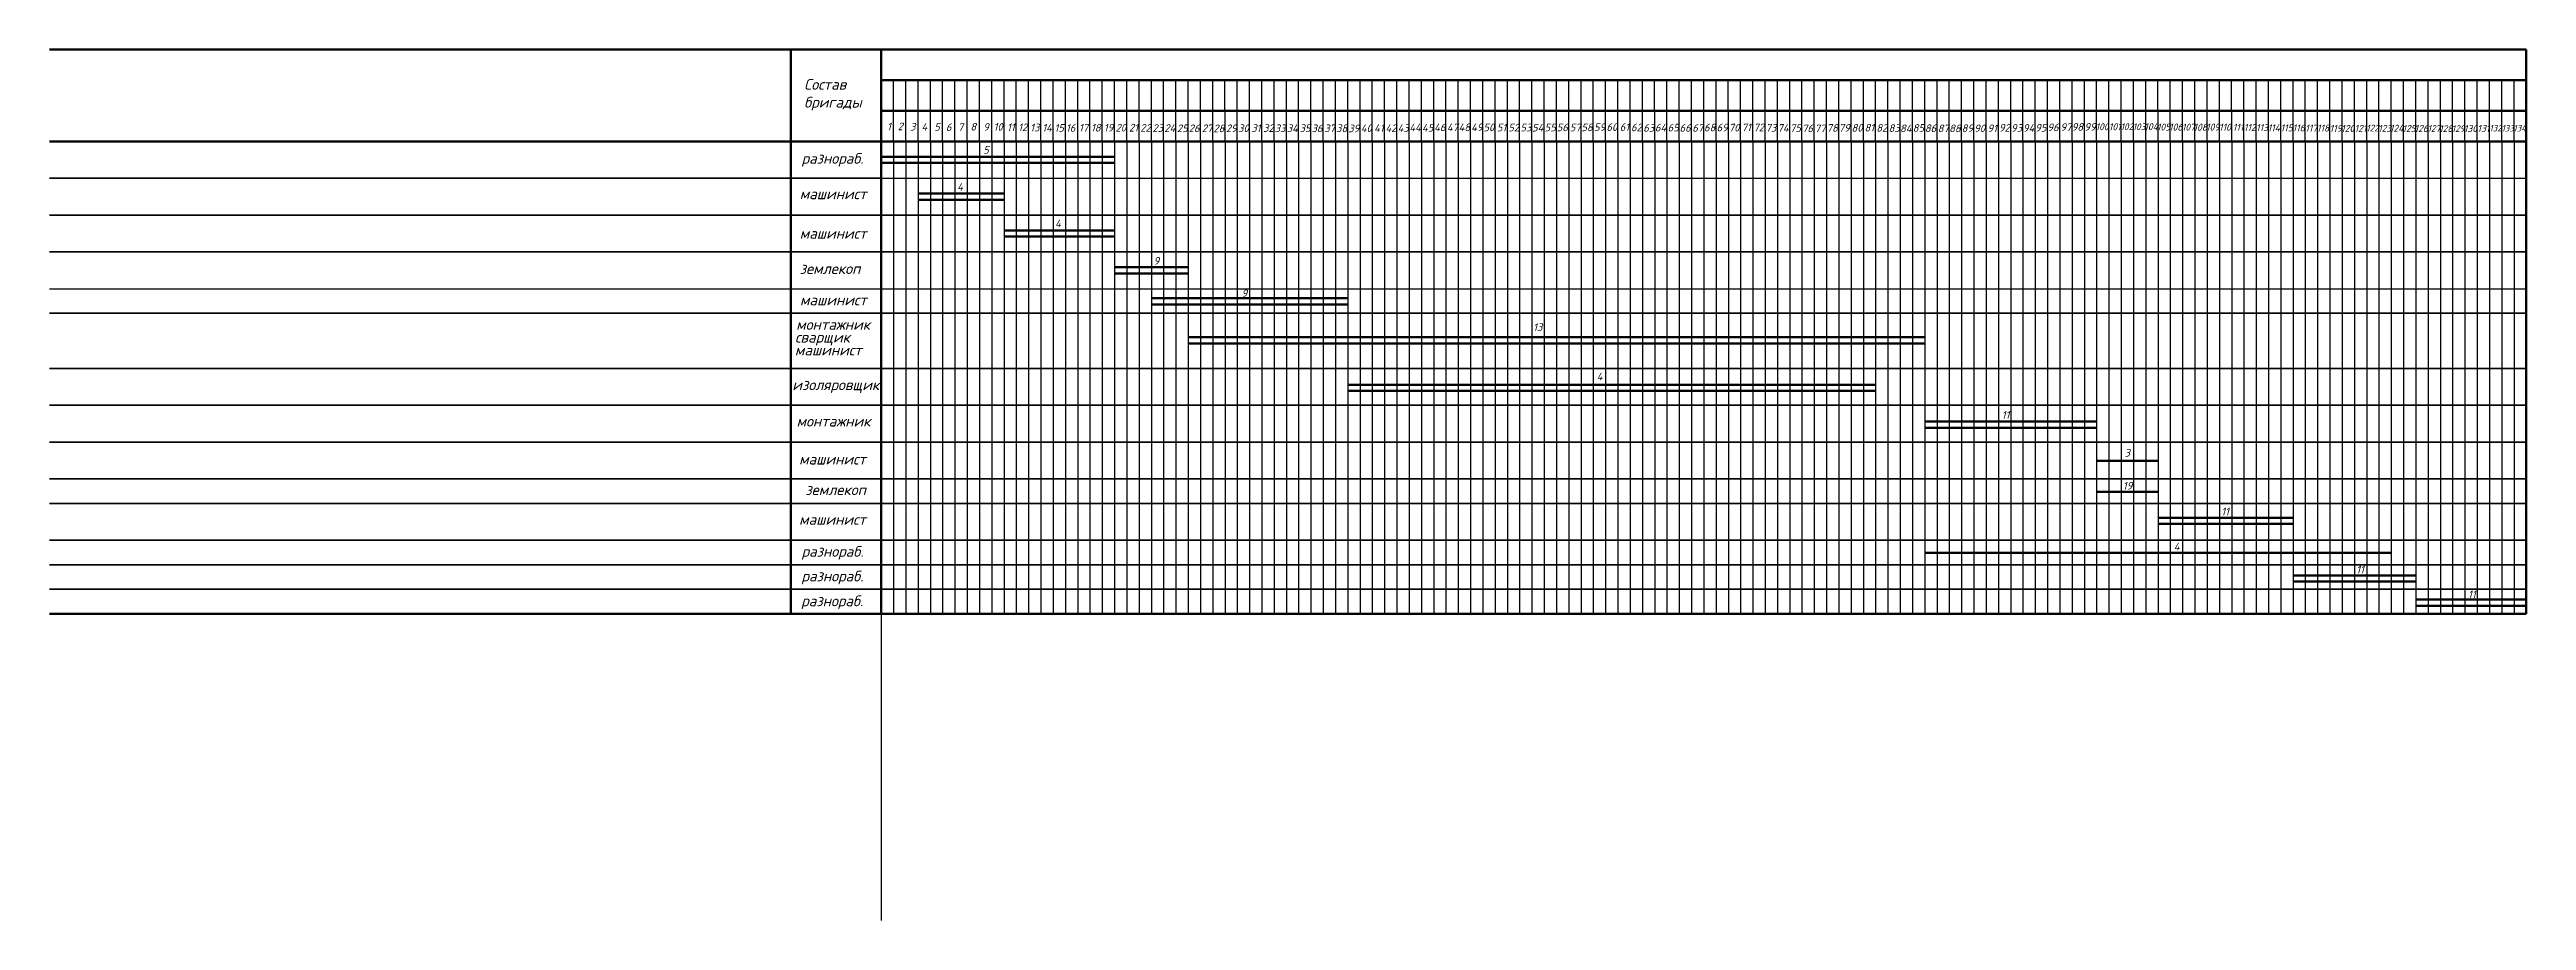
# Model space of a CAD drawing. Header units: millimetres. Extents: x 27137 to 30937, y -4667 to -569.
# Drawn here: x 27137 to 27944, y -3196 to -2912 of the extents above; entities that cross this region are included whole.
import ezdxf

# ---------------------------------------------------------------- set-up
doc = ezdxf.new("R2010")
doc.units = ezdxf.units.MM
doc.header["$LTSCALE"] = 0.4
doc.layers.add('кварталыИнфо', color=7, linetype='Continuous')
doc.styles.add('iso', font='isocpeui.ttf', dxfattribs={"height": 3.5})
doc.styles.get("Standard").update_dxf_attribs({"font": 'isocpeui.ttf', "height": 2.5})
doc.styles.add('текстовый', font='isocpeui.ttf', dxfattribs={"height": 5})

msp = doc.modelspace()

# ---------------------------------------------------------------- texts
at = {"insert": (27382.522, -2921.6414), "char_height": 3.5, "attachment_point": 1, "style": 'iso'}
msp.add_mtext_dynamic_manual_height_columns('Состав бригады', width=28.127507, gutter_width=17.5, heights=[0], dxfattribs=at)
at = {"char_height": 3.5, "attachment_point": 1}
for s, insert in [('{\\fISOCPEUR|b0|i1|c204|p34;разнораб.}', (27381.6842, -2945.7774)), ('{\\fISOCPEUR|b0|i1|c204|p34;машинист}', (27381.0824, -2957.3472)), ('{\\fISOCPEUR|b0|i1|c204|p34;машинист}', (27381.0824, -2970.2239)), ('{\\fISOCPEUR|b0|i1|c204|p34;землекоп}', (27381.0824, -2981.728)), ('{\\fISOCPEUR|b0|i1|c204|p34;машинист}', (27381.1636, -2991.9418)), ('{\\fISOCPEUR|b0|i1|c204|p34;монтажник}', (27379.9222, -2999.9374)), ('{\\fISOCPEUR|b0|i1|c204|p34;машинист}', (27379.495, -3008.2877)), ('{\\fISOCPEUR|b0|i1|c204|p34;сварщик}', (27379.5758, -3004.0932)), ('{\\fISOCPEUR|b0|i1|c204|p34;изоляровщик}', (27378.6614, -3019.6054)), ('{\\fISOCPEUR|b0|i1|c204|p34;монтажник}', (27380.0542, -3031.4724)), ('{\\fISOCPEUR|b0|i1|c204|p34;машинист}', (27380.8807, -3043.8635)), ('{\\fISOCPEUR|b0|i1|c204|p34;землекоп}', (27382.9036, -3053.8333)), ('{\\fISOCPEUR|b0|i1|c204|p34;машинист}', (27380.8807, -3063.5155)), ('{\\fISOCPEUR|b0|i1|c204|p34;разнораб.}', (27381.6874, -3073.9175)), ('{\\fISOCPEUR|b0|i1|c204|p34;разнораб.}', (27381.6467, -3081.9586)), ('{\\fISOCPEUR|b0|i1|c204|p34;разнораб.}', (27381.5648, -3090.069))]:
    msp.add_mtext_dynamic_manual_height_columns(s, width=80.986059, gutter_width=12.5, heights=[0], dxfattribs=dict(at, insert=insert))
at = {"layer": 'кварталыИнфо', "ltscale": 0.12, "attachment_point": 3, "style": 'текстовый'}
for s, insert, char_height, width in [('{\\fISOCPEUR|b0|i1|c204|p34;1', (27410.7974, -2935.9082), 2.5, 5), ('2', (27414.707, -2935.8478), 2.5, 5), ('{\\fISOCPEUR|b0|i1|c204|p34;3', (27418.799, -2935.9676), 2.5, 5), ('4', (27422.6495, -2935.9676), 2.5, 5), ('{\\fISOCPEUR|b0|i1|c204|p34;5', (27426.7415, -2936.0279), 2.5, 5), ('6', (27430.5312, -2936.1477), 2.5, 5), ('{\\fISOCPEUR|b0|i1|c204|p34;7', (27434.3818, -2936.0873), 2.5, 5), ('8', (27438.5918, -2935.9676), 2.5, 5), ('{\\fISOCPEUR|b0|i1|c204|p34;9', (27442.7264, -2936.0435), 2.5, 5), ('10', (27447.2238, -2935.9954), 2.5, 5), ('{\\fISOCPEUR|b0|i1|c204|p34;11', (27451.1183, -2936.1257), 2.5, 5), ('12', (27455.2195, -2936.1502), 2.5, 5), ('{\\fISOCPEUR|b0|i1|c204|p34;13', (27459.2026, -2936.221), 2.5, 5), ('14', (27463.243, -2936.2918), 2.5, 5), ('{\\fISOCPEUR|b0|i1|c204|p34;15', (27467.1546, -2936.3626), 2.5, 5), ('16', (27470.8998, -2936.3626), 2.5, 5), ('{\\fISOCPEUR|b0|i1|c204|p34;17', (27475.0797, -2936.2918), 2.5, 5), ('18', (27479.1343, -2936.2918), 2.5, 5), ('{\\fISOCPEUR|b0|i1|c204|p34;19', (27483.2541, -2936.2839), 2.5, 5), ('20', (27487.4154, -2936.2839), 2.5, 5), ('{\\fISOCPEUR|b0|i1|c204|p34;21', (27491.3269, -2936.2717), 2.5, 5), ('22', (27495.4514, -2936.3127), 2.5, 5), ('{\\fISOCPEUR|b0|i1|c204|p34;23', (27499.4738, -2936.3932), 2.5, 5), ('24', (27503.4641, -2936.4054), 2.5, 5), ('{\\fISOCPEUR|b0|i1|c204|p34;25', (27507.5152, -2936.4788), 2.5, 5), ('26', (27511.3588, -2936.4727), 2.5, 5), ('{\\fISOCPEUR|b0|i1|c204|p34;27', (27515.5405, -2936.4666), 2.5, 5), ('28', (27519.4574, -2936.5024), 2.5, 5), ('{\\fISOCPEUR|b0|i1|c204|p34;29', (27523.487, -2936.464), 2.5, 5), ('30', (27527.3986, -2936.464), 2.5, 5), ('{\\fISOCPEUR|b0|i1|c204|p34;31', (27531.2333, -2936.4255), 2.5, 5), ('32', (27535.5307, -2936.3905), 2.5, 5), ('{\\fISOCPEUR|b0|i1|c204|p34;33', (27539.3569, -2936.4841), 2.5, 5), ('34', (27543.4349, -2936.4587), 2.5, 5), ('{\\fISOCPEUR|b0|i1|c204|p34;35', (27547.5146, -2936.4587), 2.5, 5), ('36', (27551.4208, -2936.4841), 2.5, 5), ('{\\fISOCPEUR|b0|i1|c204|p34;37', (27555.5005, -2936.4841), 2.5, 5), ('38', (27559.5122, -2936.4351), 2.5, 5), ('{\\fISOCPEUR|b0|i1|c204|p34;39', (27563.4184, -2936.5085), 2.5, 5), ('40', (27567.5017, -2936.4351), 2.5, 5), ('{\\fISOCPEUR|b0|i1|c204|p34;41', (27571.3642, -2936.3966), 2.5, 5), ('42', (27575.5341, -2936.4019), 2.5, 5), ('{\\fISOCPEUR|b0|i1|c204|p34;43', (27579.5351, -2936.4019), 2.5, 5), ('44', (27583.461, -2936.2157), 2.5, 5), ('{\\fISOCPEUR|b0|i1|c204|p34;45', (27587.5443, -2936.3093), 2.5, 5), ('46', (27591.5024, -2936.1545), 2.5, 5), ('{\\fISOCPEUR|b0|i1|c204|p34;47', (27595.5946, -2936.1642), 2.5, 5), ('48', (27599.5205, -2936.1449), 2.5, 5), ('{\\fISOCPEUR|b0|i1|c204|p34;49', (27603.5726, -2936.137), 2.5, 5), ('50', (27607.3759, -2936.1825), 2.5, 5), ('{\\fISOCPEUR|b0|i1|c204|p34;51', (27611.2892, -2936.2149), 2.5, 5), ('52', (27615.4798, -2936.2463), 2.5, 5), ('{\\fISOCPEUR|b0|i1|c204|p34;53', (27619.4737, -2936.2463), 2.5, 5), ('54', (27623.3906, -2936.2787), 2.5, 5), ('{\\fISOCPEUR|b0|i1|c204|p34;55', (27627.4417, -2936.1982), 2.5, 5), ('56', (27631.3676, -2936.1703), 2.5, 5), ('{\\fISOCPEUR|b0|i1|c204|p34;57', (27635.5457, -2936.2114), 2.5, 5), ('58', (27639.4787, -2936.1703), 2.5, 5), ('{\\fISOCPEUR|b0|i1|c204|p34;59', (27643.5334, -2936.1292), 2.5, 5), ('60', (27647.4664, -2936.0881), 2.5, 5), ('{\\fISOCPEUR|b0|i1|c204|p34;61', (27651.328, -2936.0636), 2.5, 5), ('62', (27655.4631, -2936.1825), 2.5, 5), ('{\\fISOCPEUR|b0|i1|c204|p34;63', (27659.5052, -2936.3495), 2.5, 5), ('64', (27663.424, -2936.2655), 2.5, 5), ('{\\fISOCPEUR|b0|i1|c204|p34;65', (27667.5091, -2936.2655), 2.5, 5), ('66', (27671.3849, -2936.3495), 2.5, 5), ('{\\fISOCPEUR|b0|i1|c204|p34;67', (27675.4807, -2936.3495), 2.5, 5), ('68', (27679.4405, -2936.2245), 2.5, 5), ('{\\fISOCPEUR|b0|i1|c204|p34;69', (27683.488, -2936.2245), 2.5, 5), ('70', (27687.2834, -2936.2664), 2.5, 5), ('{\\fISOCPEUR|b0|i1|c204|p34;71', (27690.9928, -2936.1834), 2.5, 5), ('72', (27695.2854, -2936.1834), 2.5, 5), ('{\\fISOCPEUR|b0|i1|c204|p34;73', (27699.2882, -2936.3084), 2.5, 5), ('74', (27703.3041, -2936.3704), 2.5, 5), ('{\\fISOCPEUR|b0|i1|c204|p34;75', (27707.3063, -2936.408), 2.5, 5), ('76', (27711.2376, -2936.4919), 2.5, 5), ('{\\fISOCPEUR|b0|i1|c204|p34;77', (27715.3351, -2936.4919), 2.5, 5), ('78', (27719.3487, -2936.3661), 2.5, 5), ('{\\fISOCPEUR|b0|i1|c204|p34;79', (27723.237, -2936.3241), 2.5, 5), ('80', (27727.3883, -2936.325), 2.5, 5), ('{\\fISOCPEUR|b0|i1|c204|p34;81', (27731.1514, -2936.2839), 2.5, 5), ('82', (27735.466, -2936.3162), 2.5, 5), ('{\\fISOCPEUR|b0|i1|c204|p34;83', (27739.5004, -2936.4089), 2.5, 5), ('84', (27743.3637, -2936.4928), 2.5, 5), ('{\\fISOCPEUR|b0|i1|c204|p34;85', (27747.4344, -2936.3669), 2.5, 5), ('86', (27751.3818, -2936.4508), 2.5, 5), ('{\\fISOCPEUR|b0|i1|c204|p34;87', (27755.508, -2936.4937), 2.5, 5), ('88', (27759.3713, -2936.4937), 2.5, 5), ('{\\fISOCPEUR|b0|i1|c204|p34;89', (27763.4027, -2936.4517), 2.5, 5), ('90', (27767.3071, -2936.4937), 2.5, 5), ('{\\fISOCPEUR|b0|i1|c204|p34;91', (27771.1776, -2936.4937), 2.5, 5), ('92', (27775.3771, -2936.2839), 2.5, 5), ('{\\fISOCPEUR|b0|i1|c204|p34;93', (27779.3656, -2936.3678), 2.5, 5), ('94', (27783.3612, -2936.3678), 2.5, 5), ('{\\fISOCPEUR|b0|i1|c204|p34;95', (27787.2979, -2936.2909), 2.5, 5), ('96', (27791.272, -2936.1563), 2.5, 5), ('{\\fISOCPEUR|b0|i1|c204|p34;97', (27795.4483, -2936.089), 2.5, 5), ('98', (27799.2454, -2936.0409), 2.5, 5), ('{\\fISOCPEUR|b0|i1|c204|p34;99', (27803.3458, -2935.9963), 2.5, 5), ('100', (27807.6079, -2936.0573), 2.3, 4.6), ('{\\fISOCPEUR|b0|i1|c204|p34;101', (27811.506, -2936.0706), 2.3, 4.6), ('102', (27815.5696, -2936.0995), 2.185, 4.37), ('{\\fISOCPEUR|b0|i1|c204|p34;103', (27819.5438, -2936.1388), 2.185, 4.37), ('104', (27823.6494, -2936.0483), 2.3, 4.6), ('{\\fISOCPEUR|b0|i1|c204|p34;105', (27827.6295, -2936.1893), 2.254, 4.508), ('106', (27831.635, -2936.1816), 2.3, 4.6), ('{\\fISOCPEUR|b0|i1|c204|p34;107', (27835.671, -2936.2314), 2.231, 4.462), ('108', (27839.6841, -2936.219), 2.3, 4.6), ('{\\fISOCPEUR|b0|i1|c204|p34;109', (27843.7144, -2936.1921), 2.3, 4.6), ('110', (27847.4167, -2936.2382), 2.3, 4.6), ('{\\fISOCPEUR|b0|i1|c204|p34;111', (27851.4633, -2936.2499), 2.3, 4.6), ('112', (27855.5079, -2936.281), 2.3, 4.6), ('{\\fISOCPEUR|b0|i1|c204|p34;113', (27859.5162, -2936.3518), 2.3, 4.6), ('114', (27863.4201, -2936.4344), 2.3, 4.6), ('{\\fISOCPEUR|b0|i1|c204|p34;115', (27867.5588, -2936.4571), 2.3, 4.6), ('116', (27871.4704, -2936.4688), 2.3, 4.6), ('{\\fISOCPEUR|b0|i1|c204|p34;117', (27875.5518, -2936.5129), 2.3, 4.6), ('118', (27879.4761, -2936.4948), 2.3, 4.6), ('{\\fISOCPEUR|b0|i1|c204|p34;119', (27883.5676, -2936.6206), 2.3, 4.6), ('120', (27887.6279, -2936.607), 2.3, 4.6), ('{\\fISOCPEUR|b0|i1|c204|p34;121', (27891.548, -2936.6051), 2.3, 4.6), ('122', (27895.6362, -2936.5507), 2.208, 4.416), ('{\\fISOCPEUR|b0|i1|c204|p34;123', (27899.6077, -2936.6207), 2.208, 4.416), ('124', (27903.6387, -2936.5706), 2.3, 4.6), ('{\\fISOCPEUR|b0|i1|c204|p34;125', (27907.5971, -2936.6757), 2.231, 4.462), ('126', (27911.6337, -2936.6188), 2.3, 4.6), ('{\\fISOCPEUR|b0|i1|c204|p34;127', (27915.6433, -2936.675), 2.208, 4.416), ('128', (27919.6255, -2936.714), 2.231, 4.462), ('{\\fISOCPEUR|b0|i1|c204|p34;129', (27923.5896, -2936.7153), 2.208, 4.416), ('130', (27927.6395, -2936.6675), 2.3, 4.6), ('13{\\fISOCPEUR|b0|i1|c204|p34;1}', (27931.6383, -2936.6049), 2.3, 4.6), ('13{\\fISOCPEUR|b0|i1|c204|p34;2}', (27935.6163, -2936.6256), 2.111611, 4.223222), ('13{\\fISOCPEUR|b0|i1|c204|p34;3}', (27939.6298, -2936.6561), 2.10736, 4.214721), ('13{\\fISOCPEUR|b0|i1|c204|p34;4}', (27943.6163, -2936.6183), 2.143717, 4.287434), ('{\\fISOCPEUR|b0|i1|c204|p34;5', (27442.7089, -2943.5113), 2.5, 5), ('4', (27434.2653, -2955.5379), 2.5, 5), ('4', (27466.1788, -2967.4855), 2.5, 5), ('{\\fISOCPEUR|b0|i1|c204|p34;9', (27498.2218, -2979.6867), 2.5, 5), ('{\\fISOCPEUR|b0|i1|c204|p34;9', (27526.8882, -2990.2658), 2.5, 5), ('{\\fISOCPEUR|b0|i1|c204|p34;13', (27623.0765, -3001.3187), 2.5, 5), ('4', (27642.6154, -3017.4154), 2.5, 5), ('{\\fISOCPEUR|b0|i1|c204|p34;11', (27775.2385, -3029.9249), 2.5, 5), ('{\\fISOCPEUR|b0|i1|c204|p34;3', (27814.5038, -3042.2834), 2.5, 5), ('{\\fISOCPEUR|b0|i1|c204|p34;19}', (27815.2934, -3053.0243), 2.5, 5), ('{\\fISOCPEUR|b0|i1|c204|p34;11', (27846.7933, -3061.4167), 2.5, 5), ('{\\fISOCPEUR|b0|i1|c204|p34;4}', (27830.6914, -3072.8806), 2.5, 5), ('{\\fISOCPEUR|b0|i1|c204|p34;11', (27890.7627, -3080.3478), 2.5, 5), ('{\\fISOCPEUR|b0|i1|c204|p34;11', (27927.1727, -3088.4342), 2.5, 5)]:
    msp.add_mtext(s, dxfattribs=dict(at, insert=insert, char_height=char_height, width=width))

# ---------------------------------------------------------------- blocks, each defined once
blk = doc.blocks.new('*U587')
at = {"layer": 'кварталыИнфо', "ltscale": 0.12}
for p, q in [((4, 10), (0, 10)), ((4, 0), (4, 10))]:
    blk.add_line(p, q, dxfattribs=at)
blk = doc.blocks.new('*U588')
at = {"layer": 'кварталыИнфо', "color": 0, "linetype": 'ByBlock', "lineweight": -2, "transparency": 16777216}
for p in [(27407.66, -2942.03), (27411.66, -2942.03), (27415.66, -2942.03), (27419.66, -2942.03), (27423.66, -2942.03), (27427.66, -2942.03), (27431.66, -2942.03), (27435.66, -2942.03), (27439.66, -2942.03), (27443.66, -2942.03), (27447.66, -2942.03), (27451.66, -2942.03), (27455.66, -2942.03), (27459.66, -2942.03), (27463.66, -2942.03), (27467.66, -2942.03), (27471.66, -2942.03), (27475.66, -2942.03), (27479.66, -2942.03), (27483.66, -2942.03), (27487.66, -2942.03), (27491.66, -2942.03), (27495.66, -2942.03), (27499.66, -2942.03), (27503.66, -2942.03), (27507.66, -2942.03), (27511.66, -2942.03), (27515.66, -2942.03), (27519.66, -2942.03), (27523.66, -2942.03), (27527.66, -2942.03), (27531.66, -2942.03), (27535.66, -2942.03), (27539.66, -2942.03), (27543.66, -2942.03), (27547.66, -2942.03), (27551.66, -2942.03), (27555.66, -2942.03), (27559.66, -2942.03), (27563.66, -2942.03), (27567.66, -2942.03), (27571.66, -2942.03), (27575.66, -2942.03), (27579.66, -2942.03), (27583.66, -2942.03), (27587.66, -2942.03), (27591.66, -2942.03), (27595.66, -2942.03), (27599.66, -2942.03), (27603.66, -2942.03), (27607.66, -2942.03), (27611.66, -2942.03), (27615.66, -2942.03), (27619.66, -2942.03), (27623.66, -2942.03), (27627.66, -2942.03), (27631.66, -2942.03), (27635.66, -2942.03), (27639.66, -2942.03), (27643.66, -2942.03), (27647.66, -2942.03), (27651.66, -2942.03), (27655.66, -2942.03), (27659.66, -2942.03), (27663.66, -2942.03), (27667.66, -2942.03), (27671.66, -2942.03), (27675.66, -2942.03), (27679.66, -2942.03), (27683.66, -2942.03), (27687.66, -2942.03), (27691.66, -2942.03), (27695.66, -2942.03), (27699.66, -2942.03), (27703.66, -2942.03), (27707.66, -2942.03), (27711.66, -2942.03), (27715.66, -2942.03), (27719.66, -2942.03), (27723.66, -2942.03), (27727.66, -2942.03), (27731.66, -2942.03), (27735.66, -2942.03), (27739.66, -2942.03), (27743.66, -2942.03), (27747.66, -2942.03), (27751.66, -2942.03), (27755.66, -2942.03), (27759.66, -2942.03), (27763.66, -2942.03), (27767.66, -2942.03), (27771.66, -2942.03), (27775.66, -2942.03), (27779.66, -2942.03), (27783.66, -2942.03), (27787.66, -2942.03), (27791.66, -2942.03), (27795.66, -2942.03), (27799.66, -2942.03), (27803.66, -2942.03), (27807.66, -2942.03), (27811.66, -2942.03), (27815.66, -2942.03), (27819.66, -2942.03), (27823.66, -2942.03), (27827.66, -2942.03), (27831.66, -2942.03), (27835.66, -2942.03), (27839.66, -2942.03), (27843.66, -2942.03), (27847.66, -2942.03), (27851.66, -2942.03), (27855.66, -2942.03), (27859.66, -2942.03), (27863.66, -2942.03), (27867.66, -2942.03), (27871.66, -2942.03), (27875.66, -2942.03), (27879.66, -2942.03), (27883.66, -2942.03), (27887.66, -2942.03), (27891.66, -2942.03), (27895.66, -2942.03), (27899.66, -2942.03), (27903.66, -2942.03), (27907.66, -2942.03), (27911.66, -2942.03), (27915.66, -2942.03), (27919.66, -2942.03), (27923.66, -2942.03)]:
    blk.add_blockref('*U587', p, dxfattribs=at)
blk = doc.blocks.new('*U591')
at = {"layer": 'кварталыИнфо', "ltscale": 0.12}
for p, q in [((4, 10), (0, 10)), ((4, 0), (4, 10))]:
    blk.add_line(p, q, dxfattribs=at)
blk = doc.blocks.new('*U592')
at = {"layer": 'кварталыИнфо', "color": 0, "linetype": 'ByBlock', "lineweight": -2, "transparency": 16777216}
for p in [(1150.61, 5818.35), (1154.61, 5818.35), (1158.61, 5818.35), (1162.61, 5818.35), (1166.61, 5818.35), (1170.61, 5818.35), (1174.61, 5818.35), (1178.61, 5818.35), (1182.61, 5818.35), (1186.61, 5818.35), (1190.61, 5818.35), (1194.61, 5818.35), (1198.61, 5818.35), (1202.61, 5818.35), (1206.61, 5818.35), (1210.61, 5818.35), (1214.61, 5818.35), (1218.61, 5818.35), (1222.61, 5818.35), (1226.61, 5818.35), (1230.61, 5818.35), (1234.61, 5818.35), (1238.61, 5818.35), (1242.61, 5818.35), (1246.61, 5818.35), (1250.61, 5818.35), (1254.61, 5818.35), (1258.61, 5818.35), (1262.61, 5818.35), (1266.61, 5818.35), (1270.61, 5818.35), (1274.61, 5818.35), (1278.61, 5818.35), (1282.61, 5818.35), (1286.61, 5818.35), (1290.61, 5818.35), (1294.61, 5818.35), (1298.61, 5818.35), (1302.61, 5818.35), (1306.61, 5818.35), (1310.61, 5818.35), (1314.61, 5818.35), (1318.61, 5818.35), (1322.61, 5818.35), (1326.61, 5818.35), (1330.61, 5818.35), (1334.61, 5818.35), (1338.61, 5818.35), (1342.61, 5818.35), (1346.61, 5818.35), (1350.61, 5818.35), (1354.61, 5818.35), (1358.61, 5818.35), (1362.61, 5818.35), (1366.61, 5818.35), (1370.61, 5818.35), (1374.61, 5818.35), (1378.61, 5818.35), (1382.61, 5818.35), (1386.61, 5818.35), (1390.61, 5818.35), (1394.61, 5818.35), (1398.61, 5818.35), (1402.61, 5818.35), (1406.61, 5818.35), (1410.61, 5818.35), (1414.61, 5818.35), (1418.61, 5818.35), (1422.61, 5818.35), (1426.61, 5818.35), (1430.61, 5818.35), (1434.61, 5818.35), (1438.61, 5818.35), (1442.61, 5818.35), (1446.61, 5818.35), (1450.61, 5818.35), (1454.61, 5818.35), (1458.61, 5818.35), (1462.61, 5818.35), (1466.61, 5818.35), (1470.61, 5818.35), (1474.61, 5818.35), (1478.61, 5818.35), (1482.61, 5818.35), (1486.61, 5818.35), (1490.61, 5818.35), (1494.61, 5818.35), (1498.61, 5818.35), (1502.61, 5818.35), (1506.61, 5818.35), (1510.61, 5818.35), (1514.61, 5818.35), (1518.61, 5818.35), (1522.61, 5818.35), (1526.61, 5818.35), (1530.61, 5818.35), (1534.61, 5818.35), (1538.61, 5818.35), (1542.61, 5818.35), (1546.61, 5818.35), (1550.61, 5818.35), (1554.61, 5818.35), (1558.61, 5818.35), (1562.61, 5818.35), (1566.61, 5818.35), (1570.61, 5818.35), (1574.61, 5818.35), (1578.61, 5818.35), (1582.61, 5818.35), (1586.61, 5818.35), (1590.61, 5818.35), (1594.61, 5818.35), (1598.61, 5818.35), (1602.61, 5818.35), (1606.61, 5818.35), (1610.61, 5818.35), (1614.61, 5818.35), (1618.61, 5818.35), (1622.61, 5818.35), (1626.61, 5818.35), (1630.61, 5818.35), (1634.61, 5818.35), (1638.61, 5818.35), (1642.61, 5818.35), (1646.61, 5818.35), (1650.61, 5818.35), (1654.61, 5818.35), (1658.61, 5818.35), (1662.61, 5818.35), (1666.61, 5818.35)]:
    blk.add_blockref('*U591', p, dxfattribs=at)
blk = doc.blocks.new('*U589')
at = {"layer": 'кварталыИнфо', "ltscale": 0.12}
blk.add_line((4, 0), (4, -154), dxfattribs=at)
blk = doc.blocks.new('*U590')
at = {"layer": 'кварталыИнфо', "color": 0, "linetype": 'ByBlock', "lineweight": -2, "transparency": 16777216}
for p in [(27407.66, -2942.03), (27411.66, -2942.03), (27415.66, -2942.03), (27419.66, -2942.03), (27423.66, -2942.03), (27427.66, -2942.03), (27431.66, -2942.03), (27435.66, -2942.03), (27439.66, -2942.03), (27443.66, -2942.03), (27447.66, -2942.03), (27451.66, -2942.03), (27455.66, -2942.03), (27459.66, -2942.03), (27463.66, -2942.03), (27467.66, -2942.03), (27471.66, -2942.03), (27475.66, -2942.03), (27479.66, -2942.03), (27483.66, -2942.03), (27487.66, -2942.03), (27491.66, -2942.03), (27495.66, -2942.03), (27499.66, -2942.03), (27503.66, -2942.03), (27507.66, -2942.03), (27511.66, -2942.03), (27515.66, -2942.03), (27519.66, -2942.03), (27523.66, -2942.03), (27527.66, -2942.03), (27531.66, -2942.03), (27535.66, -2942.03), (27539.66, -2942.03), (27543.66, -2942.03), (27547.66, -2942.03), (27551.66, -2942.03), (27555.66, -2942.03), (27559.66, -2942.03), (27563.66, -2942.03), (27567.66, -2942.03), (27571.66, -2942.03), (27575.66, -2942.03), (27579.66, -2942.03), (27583.66, -2942.03), (27587.66, -2942.03), (27591.66, -2942.03), (27595.66, -2942.03), (27599.66, -2942.03), (27603.66, -2942.03), (27607.66, -2942.03), (27611.66, -2942.03), (27615.66, -2942.03), (27619.66, -2942.03), (27623.66, -2942.03), (27627.66, -2942.03), (27631.66, -2942.03), (27635.66, -2942.03), (27639.66, -2942.03), (27643.66, -2942.03), (27647.66, -2942.03), (27651.66, -2942.03), (27655.66, -2942.03), (27659.66, -2942.03), (27663.66, -2942.03), (27667.66, -2942.03), (27671.66, -2942.03), (27675.66, -2942.03), (27679.66, -2942.03), (27683.66, -2942.03), (27687.66, -2942.03), (27691.66, -2942.03), (27695.66, -2942.03), (27699.66, -2942.03), (27703.66, -2942.03), (27707.66, -2942.03), (27711.66, -2942.03), (27715.66, -2942.03), (27719.66, -2942.03), (27723.66, -2942.03), (27727.66, -2942.03), (27731.66, -2942.03), (27735.66, -2942.03), (27739.66, -2942.03), (27743.66, -2942.03), (27747.66, -2942.03), (27751.66, -2942.03), (27755.66, -2942.03), (27759.66, -2942.03), (27763.66, -2942.03), (27767.66, -2942.03), (27771.66, -2942.03), (27775.66, -2942.03), (27779.66, -2942.03), (27783.66, -2942.03), (27787.66, -2942.03), (27791.66, -2942.03), (27795.66, -2942.03), (27799.66, -2942.03), (27803.66, -2942.03), (27807.66, -2942.03), (27811.66, -2942.03), (27815.66, -2942.03), (27819.66, -2942.03), (27823.66, -2942.03), (27827.66, -2942.03), (27831.66, -2942.03), (27835.66, -2942.03), (27839.66, -2942.03), (27843.66, -2942.03), (27847.66, -2942.03), (27851.66, -2942.03), (27855.66, -2942.03), (27859.66, -2942.03), (27863.66, -2942.03), (27867.66, -2942.03), (27871.66, -2942.03), (27875.66, -2942.03), (27879.66, -2942.03), (27883.66, -2942.03), (27887.66, -2942.03), (27891.66, -2942.03), (27895.66, -2942.03), (27899.66, -2942.03), (27903.66, -2942.03), (27907.66, -2942.03), (27911.66, -2942.03), (27915.66, -2942.03), (27919.66, -2942.03)]:
    blk.add_blockref('*U589', p, dxfattribs=at)
blk = doc.blocks.new('*U583')
at = {"layer": 'кварталыИнфо', "ltscale": 0.12}
for p, q in [((0, 0), (-4, 0)), ((-4, 0), (-4, -10)), ((-4, -10), (0, -10))]:
    blk.add_line(p, q, dxfattribs=at)
blk = doc.blocks.new('*U584')
at = {"layer": 'кварталыИнфо', "color": 0, "linetype": 'ByBlock', "lineweight": -2, "transparency": 16777216, "rotation": 180}
for p in [(1658.61, 5808.35), (1662.61, 5808.35), (1666.61, 5808.35), (1670.61, 5808.35)]:
    blk.add_blockref('*U583', p, dxfattribs=at)
blk = doc.blocks.new('*U585')
at = {"layer": 'кварталыИнфо', "ltscale": 0.12}
for p, q in [((0, 0), (-4, 0)), ((-4, 0), (-4, -10)), ((-4, -10), (0, -10))]:
    blk.add_line(p, q, dxfattribs=at)
blk = doc.blocks.new('*U586')
at = {"layer": 'кварталыИнфо', "color": 0, "linetype": 'ByBlock', "lineweight": -2, "transparency": 16777216, "rotation": 180}
for p in [(1658.61, 5808.35), (1662.61, 5808.35), (1666.61, 5808.35), (1670.61, 5808.35)]:
    blk.add_blockref('*U585', p, dxfattribs=at)

# ---------------------------------------------------------------- linework, layer by layer
at = {"lineweight": 50}
for p, q in [((27136.6591, -2912.0322), (27943.6591, -2912.0322)), ((27943.6591, -3096.0322), (27943.6591, -2912.0322)), ((27407.6591, -2922.0322), (27943.6591, -2922.0322)), ((27407.6591, -2932.0322), (27943.6591, -2932.0322)), ((27407.6591, -2942.0322), (27136.6591, -2942.0322)), ((27136.6591, -2942.0322), (27943.6591, -2942.0322)), ((27943.6591, -3096.0322), (27136.6591, -3096.0322))]:
    msp.add_line(p, q, dxfattribs=at)
at = {"lineweight": 70}
for p, q in [((27407.6591, -2947.0322), (27483.6591, -2947.0322)), ((27407.6591, -2949.0322), (27483.6591, -2949.0322)), ((27419.6591, -2959.0322), (27447.6591, -2959.0322)), ((27419.6591, -2961.0322), (27447.6591, -2961.0322)), ((27447.6591, -2971.0322), (27483.6591, -2971.0322)), ((27447.6591, -2973.0322), (27483.6591, -2973.0322)), ((27483.6591, -2983.0322), (27507.6591, -2983.0322)), ((27483.6591, -2985.0322), (27507.6591, -2985.0322)), ((27495.6591, -2993.1529), (27559.6591, -2993.1529)), ((27495.6591, -2995.1529), (27559.6591, -2995.1529)), ((27507.6591, -3005.8439), (27747.6591, -3005.8439)), ((27507.6591, -3007.8439), (27747.6591, -3007.8439)), ((27559.6591, -3021.3402), (27731.6591, -3021.3402)), ((27559.6591, -3023.3402), (27731.6591, -3023.3402)), ((27747.6591, -3033.3507), (27803.6591, -3033.3507)), ((27747.6591, -3035.3507), (27803.6591, -3035.3507)), ((27803.6591, -3046.1101), (27823.6591, -3046.1101)), ((27803.6591, -3056.2443), (27823.6591, -3056.2443)), ((27823.6591, -3064.7119), (27867.6591, -3064.7119)), ((27823.6591, -3066.7119), (27867.6591, -3066.7119)), ((27747.6591, -3076.1408), (27899.6591, -3076.1408)), ((27867.6591, -3083.5123), (27907.6591, -3083.5123)), ((27867.6591, -3085.5123), (27907.6591, -3085.5123)), ((27907.6591, -3091.4096), (27943.6591, -3091.4096)), ((27907.6591, -3093.4096), (27943.6591, -3093.4096))]:
    msp.add_line(p, q, dxfattribs=at)
for p, q in [((27407.6591, -2954.0322), (27136.6591, -2954.0322)), ((27136.6591, -2954.0322), (27943.6591, -2954.0322)), ((27943.6591, -2966.0322), (27136.6591, -2966.0322)), ((27136.6591, -2966.0322), (27943.6591, -2966.0322)), ((27943.6591, -2978.0322), (27136.6591, -2978.0322)), ((27136.6591, -2978.0322), (27943.6591, -2978.0322)), ((27136.6591, -2990.0322), (27943.6591, -2990.0322)), ((27943.6591, -2998.0322), (27136.6591, -2998.0322)), ((27136.6591, -2998.0322), (27943.6591, -2998.0322)), ((27943.6591, -3016.0322), (27136.6591, -3016.0322)), ((27136.6591, -3016.0322), (27943.6591, -3016.0322)), ((27943.6591, -3028.0322), (27136.6591, -3028.0322)), ((27136.6591, -3028.0322), (27943.6591, -3028.0322)), ((27943.6591, -3040.0322), (27136.6591, -3040.0322)), ((27136.6591, -3040.0322), (27943.6591, -3040.0322)), ((27943.6591, -3052.0322), (27136.6591, -3052.0322)), ((27136.6591, -3052.0322), (27943.6591, -3052.0322)), ((27943.6591, -3060.0322), (27136.6591, -3060.0322)), ((27136.6591, -3060.0322), (27943.6591, -3060.0322)), ((27943.6591, -3072.0322), (27136.6591, -3072.0322)), ((27136.6591, -3072.0322), (27943.6591, -3072.0322)), ((27943.6591, -3080.0322), (27136.6591, -3080.0322)), ((27136.6591, -3080.0322), (27943.6591, -3080.0322)), ((27943.6591, -3088.0322), (27136.6591, -3088.0322)), ((27136.6591, -3088.0322), (27943.6591, -3088.0322))]:
    msp.add_line(p, q)
at = {"lineweight": 50}
msp.add_lwpolyline([(27407.6591, -3096.0322), (27407.6591, -2912.0322), (27378.1591, -2912.0322), (27378.1591, -3096.0322)], dxfattribs=at)
at = {"layer": 'кварталыИнфо', "ltscale": 0.12}
for p, q in [((27407.6591, -2932.0322), (27407.6591, -2922.0322)), ((27407.6591, -2942.0322), (27407.6591, -2932.0322)), ((27407.6591, -2942.0322), (27943.6591, -2942.0322)), ((27927.6591, -2942.0322), (27927.6591, -3096.0322)), ((27931.6591, -2942.0322), (27931.6591, -3096.0322)), ((27935.6591, -2942.0322), (27935.6591, -3096.0322)), ((27939.6591, -2942.0322), (27939.6591, -3096.0322)), ((27407.6591, -3096.0322), (27407.6591, -3196.0322))]:
    msp.add_line(p, q, dxfattribs=at)

# ---------------------------------------------------------------- block references
at = {"layer": 'кварталыИнфо'}
for name, p in [('*U592', (26257.0458, -8750.3812)), ('*U586', (26269.0458, -8740.3812)), ('*U588', (0, 0)), ('*U584', (26269.0458, -8750.3812)), ('*U590', (0, 0))]:
    msp.add_blockref(name, p, dxfattribs=at)

msp.set_redraw_order([(e.dxf.handle, doc.entitydb.next_handle()) for e in msp.query("TEXT MTEXT ATTDEF DIMENSION ARC_DIMENSION")])  # texts and dimensions are drawn at this point

doc.saveas('drawing.dxf')
